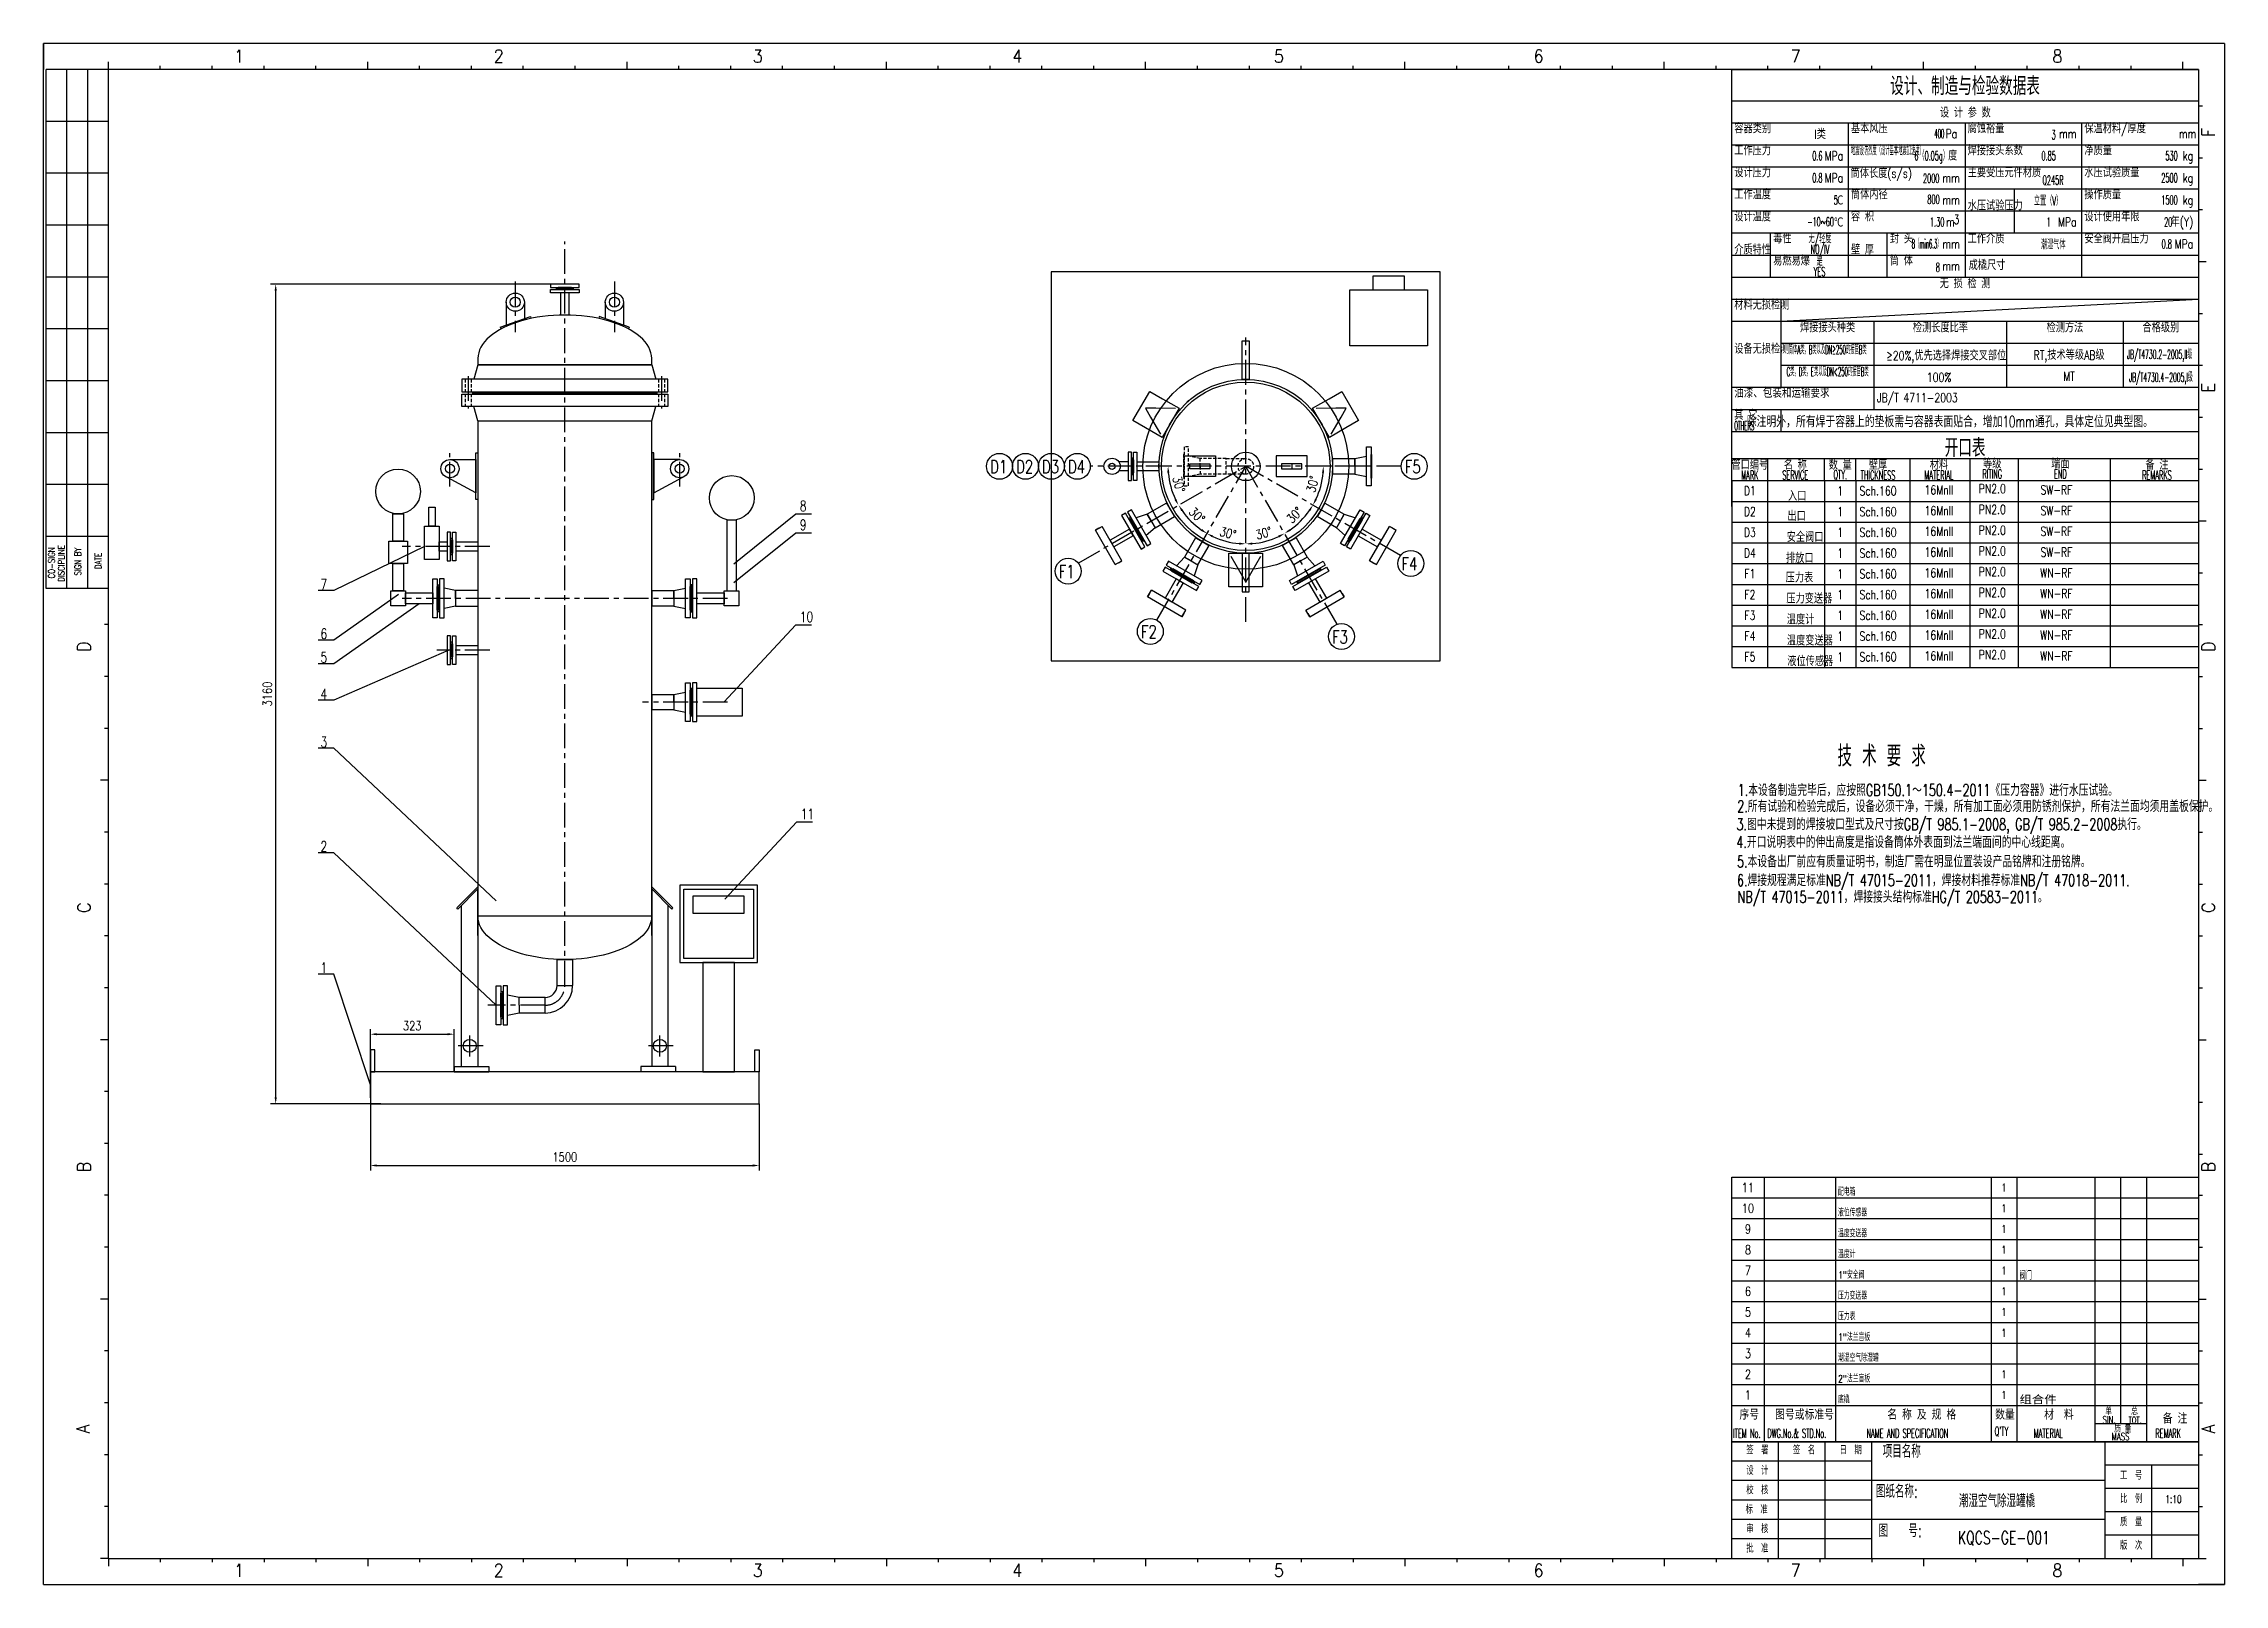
# Model space of a CAD drawing. Header units: millimetres. Extents: x 65833 to 74243, y -16849 to -10909.
import ezdxf
from ezdxf.enums import TextEntityAlignment as Align

# ---------------------------------------------------------------- set-up
doc = ezdxf.new("R2010")
doc.units = ezdxf.units.MM
for name, pattern in [('CENTER', [50.8, 31.75, -6.35, 6.35, -6.35]), ('DASHED', [19.05, 12.7, -6.35]), ('HIDDEN', [0.375, 0.25, -0.125])]:
    doc.linetypes.add(name, pattern=pattern)
for name, color, linetype in [('1轮廓实线层', 7, 'Continuous'), ('2', 4, 'Continuous'), ('2细线层', 4, 'Continuous'), ('4虚线层', 6, 'DASHED'), ('6文字层', 3, 'Continuous'), ('7标注层', 4, 'Continuous'), ('图框层', 7, 'Continuous'), ('文字', 4, 'Continuous')]:
    doc.layers.add(name, color=color, linetype=linetype)
doc.styles.add('cooec', font='romans.shx', dxfattribs={"width": 0.75, "bigfont": 'hztxt.shx'})
doc.styles.add('JEREH', font='romans.shx', dxfattribs={"width": 0.7, "bigfont": 'hztxt.shx'})
doc.styles.add('PC_TEXTSTYLE', font='romans.shx', dxfattribs={"width": 0.75, "bigfont": 'hztxt.shx'})
doc.styles.add('ROMANC', font='romans.shx', dxfattribs={"width": 0.75, "bigfont": 'hztxt.shx'})
doc.styles.add('TH_GBDIM', font='romans.shx', dxfattribs={"width": 0.8, "bigfont": 'gbcbig.shx'})
doc.dimstyles.new('TH_GBDIM', dxfattribs={"dimscale": 10, "dimtxt": 3.5, "dimasz": 2.5, "dimexe": 2, "dimexo": 0, "dimgap": 1.5, "dimtad": 1, "dimdec": 0, "dimzin": 0, "dimdsep": 46, "dimtxsty": 'TH_GBDIM', "dimcen": 2.5, "dimclrd": 130, "dimclre": 130, "dimclrt": 3, "dimadec": 0, "dimazin": 0, "dimtfac": 0.714286, "dimtdec": 0, "dimtmove": 0, "dimatfit": 3, "dimfxl": 1, "dimtzin": 0, "dimlwd": -1, "dimlwe": -1, "dimarcsym": 0})

msp = doc.modelspace()

# ---------------------------------------------------------------- texts
at = {"layer": '4虚线层', "style": 'cooec'}
for s, width, p in [('3', 0.5, (73592.1, -11260.5)), ('0.6', 0.5, (72692.7, -11341.5)), ('6（0.05g）', 0.5, (73180.5, -11341.5)), ('0.85', 0.5, (73592.7, -11341.5)), ('530', 0.5, (74062.7, -11341.5)), ('0.8', 0.5, (72692.7, -11426.5)), ('2000', 0.5, (73143.8, -11428.5)), ('Q245R', 0.5, (73622.4, -11435.3)), ('2500', 0.5, (74062.7, -11426.5)), ('5', 0.5, (72752, -11512)), ('800', 0.5, (73144.8, -11509.5)), ('1500', 0.5, (74062.7, -11511.5)), ('-10~60', 0.5, (72737, -11595.8)), ('1.30', 0.5, (73162.7, -11596.5)), ('1', 0.5, (73573.1, -11596.5)), ('20', 0.5, (74041.8, -11596.5)), ('8（min6.3）', 0.35, (73151.9, -11680.9)), ('0.8', 0.5, (74040.5, -11681.5)), ('8', 0.5, (73145.8, -11771.3))]:
    msp.add_text(s, height=35, dxfattribs=dict(at, width=width)).set_placement(p, align=Align.MIDDLE_RIGHT)
at = {"layer": '4虚线层'}
for s, style, width, p in [('立置（V）', 'cooec', 0.5, (73562.7, -11511.5)), ('无/轻度', 'cooec', 0.5, (72683.2, -11662.3)), ('NO/IV', 'cooec', 0.5, (72683.2, -11704.8)), ('潮湿气体', 'cooec', 0.5, (73582.6, -11680.6)), ('YES', 'cooec', 0.5, (72681.6, -11787.7)), ('是', 'cooec', 0.5, (72681.6, -11745.2)), ('PN2.0', 'TH_GBDIM', 0.75, (73347.6, -12624.9)), ('PN2.0', 'TH_GBDIM', 0.75, (73347.6, -12704.9)), ('PN2.0', 'TH_GBDIM', 0.75, (73347.6, -12784.9)), ('PN2.0', 'TH_GBDIM', 0.75, (73347.6, -12864.9)), ('PN2.0', 'TH_GBDIM', 0.75, (73347.6, -12944.9)), ('PN2.0', 'TH_GBDIM', 0.75, (73347.6, -13024.9)), ('PN2.0', 'TH_GBDIM', 0.75, (73347.6, -13104.9)), ('PN2.0', 'TH_GBDIM', 0.75, (73347.6, -13184.9)), ('PN2.0', 'TH_GBDIM', 0.75, (73347.6, -13264.9))]:
    msp.add_text(s, height=35, dxfattribs=dict(at, style=style, width=width)).set_placement(p, align=Align.MIDDLE)
at = {"layer": '6文字层', "style": 'PC_TEXTSTYLE', "width": 0.667}
msp.add_text('除注明外，所有焊于容器上的垫板需与容器表面贴合，增加10mm通孔，具体定位见典型图。', height=43.75, dxfattribs=at).set_placement((73184, -12364.2), align=Align.MIDDLE)
at = {"layer": '6文字层', "style": 'PC_TEXTSTYLE', "width": 0.75}
for s, height, p in [('D1', 50, (69482.9, -12565.3)), ('D2', 50, (69582.9, -12565.3)), ('D3', 50, (69682.9, -12565.3)), ('D4', 50, (69782.9, -12565.3)), ('F5', 50, (71082.2, -12565.3)), ('8', 40, (68749.5, -12711.5)), ('9', 40, (68749.5, -12784.2)), ('F1', 50, (69747.7, -12969.5)), ('F4', 50, (71069.1, -12939.5)), ('7', 40, (66900.4, -13013.6)), ('10', 40, (68749.5, -13139.1)), ('6', 40, (66900.4, -13204)), ('F2', 50, (70064.5, -13201.7)), ('F3', 50, (70801.6, -13221.3)), ('5', 40, (66900.4, -13295.1)), ('4', 40, (66900.4, -13436.2)), ('3', 40, (66900.4, -13621.3)), ('11', 40, (68753.2, -13898.8)), ('2', 40, (66900.4, -14024)), ('1', 40, (66900.4, -14491.6))]:
    msp.add_text(s, height=height, dxfattribs=at).set_placement(p)
at = {"layer": '7标注层', "style": 'cooec'}
for s, height, width, p in [('设计、制造与检验数据表', 70, 0.75, (73242.7, -11069)), ('设 计 参 数', 35, 0.75, (73243.8, -11172.1)), ('无 损 检 测', 35, 0.75, (73242.7, -11830.2)), ('焊接接头种类', 35, 0.75, (72712.7, -12000.2)), ('检测长度比率', 35, 0.75, (73147.7, -12000.2)), ('检测方法', 35, 0.75, (73627.7, -12000.2)), ('合格级别', 35, 0.75, (73997.7, -12000.2)), ('筒体A类，B类以及DN≥250的接管B类', 35, 0.35, (72712.7, -12085.2)), ('≥20%,优先选择焊接交叉部位', 35, 0.75, (73170.4, -12113.4)), ('RT,技术等级AB级', 35, 0.75, (73643.9, -12111.1)), ('JB/T4730.2-2005,II级', 35, 0.4, (73992.9, -12108.8)), ('C类，D类，E类以及DN<250的接管B类', 35, 0.35, (72712.7, -12170.2)), ('100%', 35, 0.75, (73142.6, -12195.1)), ('MT', 35, 0.75, (73643.8, -12191.7)), ('JB/T4730.4-2005,I级', 35, 0.4, (73998, -12197)), ('开口表', 70, 0.75, (73242.7, -12463.7)), ('管口编号', 35, 0.75, (72412.7, -12530)), ('名 称', 35, 0.75, (72587.9, -12530)), ('数 量', 35, 0.75, (72761.2, -12530)), ('壁厚', 35, 0.75, (72907, -12530)), ('材料', 35, 0.75, (73142, -12530)), ('等级', 35, 0.75, (73347.6, -12525.4)), ('端面', 35, 0.75, (73610.2, -12525.4)), ('备 注', 35, 0.75, (73982.7, -12530)), ('MARK', 35, 0.5, (72412.7, -12572.5)), ('SERVICE', 35, 0.5, (72587.9, -12572.5)), ('QTY.', 35, 0.5, (72761.2, -12572.5)), ('THICKNESS', 35, 0.5, (72907, -12572.5)), ('MATERIAL', 35, 0.5, (73142, -12572.5)), ('16MnII', 35, 0.75, (73142, -12629.4)), ('RITING', 35, 0.5, (73347.6, -12567.9)), ('SW-RF', 35, 0.75, (73595, -12629.4)), ('END', 35, 0.5, (73610.2, -12567.9)), ('REMARKS', 35, 0.5, (73982.7, -12572.5)), ('D1', 35, 0.75, (72412.7, -12632.9)), ('D2', 35, 0.75, (72412.7, -12712.9)), ('1', 35, 0.75, (72761.2, -12633.3)), ('1', 35, 0.75, (72761.2, -12713.3)), ('Sch.160', 35, 0.75, (72907, -12633.2)), ('Sch.160', 35, 0.75, (72907, -12713.2)), ('16MnII', 35, 0.75, (73142, -12709.4)), ('SW-RF', 35, 0.75, (73595, -12709.4)), ('D3', 35, 0.75, (72412.7, -12792.9)), ('1', 35, 0.75, (72761.2, -12793.3)), ('Sch.160', 35, 0.75, (72907, -12793.2)), ('16MnII', 35, 0.75, (73142, -12789.4)), ('SW-RF', 35, 0.75, (73595, -12789.4)), ('D4', 35, 0.75, (72412.7, -12872.9)), ('1', 35, 0.75, (72761.2, -12873.3)), ('Sch.160', 35, 0.75, (72907, -12873.2)), ('16MnII', 35, 0.75, (73142, -12869.4)), ('SW-RF', 35, 0.75, (73595, -12869.4)), ('F1', 35, 0.75, (72412.7, -12952.9)), ('1', 35, 0.75, (72761.2, -12953.3)), ('Sch.160', 35, 0.75, (72907, -12953.2)), ('16MnII', 35, 0.75, (73142, -12949.4)), ('WN-RF', 35, 0.75, (73595, -12949.4)), ('F2', 35, 0.75, (72412.7, -13032.9)), ('1', 35, 0.75, (72761.2, -13033.3)), ('Sch.160', 35, 0.75, (72907, -13033.2)), ('16MnII', 35, 0.75, (73142, -13029.4)), ('WN-RF', 35, 0.75, (73595, -13029.4)), ('F3', 35, 0.75, (72412.7, -13112.9)), ('1', 35, 0.75, (72761.2, -13113.3)), ('Sch.160', 35, 0.75, (72907, -13113.2)), ('16MnII', 35, 0.75, (73142, -13109.4)), ('WN-RF', 35, 0.75, (73595, -13109.4)), ('F4', 35, 0.75, (72412.7, -13192.9)), ('1', 35, 0.75, (72761.2, -13193.3)), ('Sch.160', 35, 0.75, (72907, -13193.2)), ('16MnII', 35, 0.75, (73142, -13189.4)), ('WN-RF', 35, 0.75, (73595, -13189.4)), ('F5', 35, 0.75, (72412.7, -13272.9)), ('1', 35, 0.75, (72761.2, -13273.3)), ('Sch.160', 35, 0.75, (72907, -13273.2)), ('16MnII', 35, 0.75, (73142, -13269.4)), ('WN-RF', 35, 0.75, (73595, -13269.4))]:
    msp.add_text(s, height=height, dxfattribs=dict(at, width=width)).set_placement(p, align=Align.MIDDLE)
at = {"layer": '7标注层'}
for s, height, style, width, p in [('容器类别', 35, 'cooec', 0.75, (72352.7, -11236.5)), ('基本风压', 35, 'cooec', 0.75, (72802.7, -11236.5)), ('腐蚀裕量', 35, 'cooec', 0.75, (73252.7, -11236.5)), ('保温材料/厚度', 35, 'cooec', 0.75, (73702.7, -11236.5)), ('工作压力', 35, 'cooec', 0.75, (72352.7, -11321.5)), ('地震设防烈度（设计基本地震加速度）', 35, 'cooec', 0.35, (72802.7, -11321.5)), ('焊接接头系数', 35, 'cooec', 0.75, (73252.7, -11321.5)), ('净质量', 35, 'cooec', 0.75, (73702.7, -11321.5)), ('设计压力', 35, 'cooec', 0.75, (72352.7, -11406.5)), ('筒体长度(s/s)', 35, 'cooec', 0.75, (72801.4, -11409.3)), ('主要受压元件材质', 35, 'cooec', 0.75, (73252.7, -11406.5)), ('水压试验质量', 35, 'cooec', 0.75, (73702.7, -11406.5)), ('工作温度', 35, 'cooec', 0.75, (72352.7, -11491.5)), ('筒体内径', 35, 'cooec', 0.75, (72802.7, -11491.5)), ('水压试验压力', 35, 'cooec', 0.75, (73252.7, -11534)), ('操作质量', 35, 'cooec', 0.75, (73702.7, -11491.5)), ('设计温度', 35, 'cooec', 0.75, (72352.7, -11576.5)), ('容 积', 35, 'cooec', 0.75, (72802.7, -11576.5)), ('设计使用年限', 35, 'cooec', 0.75, (73702.7, -11576.5)), ('介质特性', 35, 'cooec', 0.75, (72352.7, -11704)), ('毒性', 35, 'cooec', 0.75, (72502.7, -11661.5)), ('壁 厚', 35, 'cooec', 0.75, (72802.7, -11704)), ('封 头', 35, 'cooec', 0.75, (72952.7, -11661.5)), ('工作介质', 35, 'cooec', 0.75, (73252.7, -11661.5)), ('安全阀开启压力', 35, 'cooec', 0.75, (73702.7, -11661.5)), ('易燃易爆', 35, 'cooec', 0.75, (72502.7, -11746.5)), ('筒 体', 35, 'cooec', 0.75, (72952.7, -11746.5)), ('成橇尺寸', 35, 'cooec', 0.75, (73256.8, -11763.8)), ('材料无损检测', 35, 'cooec', 0.75, (72352.7, -11916.5)), ('设备无损检测', 35, 'cooec', 0.75, (72352.7, -12086.5)), ('JB/T 4711-2003', 35, 'cooec', 0.75, (72902.7, -12274)), ('其 它', 35, 'cooec', 0.75, (72352.7, -12341.5)), ('OTHERS', 35, 'cooec', 0.35, (72352.7, -12381.5)), ('1.本设备制造完毕后，应按照GB150.1～150.4-2011《压力容器》进行水压试验。', 45, 'JEREH', 0.7, (72366, -13787)), ('2.所有试验和检验完成后，设备必须干净，干燥，所有加工面必须用防锈剂保护，所有法兰面均须用盖板保护。', 45, 'JEREH', 0.7, (72364.2, -13849.2)), ('4.开口说明表中的伸出高度是指设备筒体外表面到法兰端面间的中心线距离。', 45, 'JEREH', 0.7, (72360.7, -13987.3)), ('3.图中未提到的焊接坡口型式及尺寸按GB/T 985.1-2008, GB/T 985.2-2008执行。', 45, 'JEREH', 0.7, (72361.3, -13918.6)), ('5.本设备出厂前应有质量证明书，制造厂需在明显位置装设产品铭牌和注册铭牌。', 45, 'JEREH', 0.7, (72363.2, -14062.2))]:
    msp.add_text(s, height=height, dxfattribs=dict(at, style=style, width=width)).set_placement(p, align=Align.MIDDLE_LEFT)
at = {"layer": '7标注层', "style": 'cooec'}
for s, width, p in [('I类', 0.75, (72706, -11258.7)), ('400', 0.35, (73162.7, -11256.5)), ('Pa', 0.75, (73212.7, -11256.5)), ('mm', 0.75, (73672.7, -11256.5)), ('mm', 0.75, (74134.7, -11256.5)), ('MPa', 0.75, (72772.7, -11341.5)), ('度', 0.75, (73212.7, -11341.5)), ('kg', 0.75, (74122.7, -11341.5)), ('MPa', 0.75, (72772.7, -11426.5)), ('mm', 0.75, (73222.7, -11426.5)), ('kg', 0.75, (74122.7, -11426.5)), ('℃', 0.75, (72773, -11511.5)), ('mm', 0.75, (73222.7, -11511.5)), ('kg', 0.75, (74122.7, -11511.5)), ('℃', 0.75, (72772.7, -11596.5)), ('m', 0.75, (73202.8, -11596.5)), ('3', 0.75, (73220.8, -11587)), ('MPa', 0.75, (73672.7, -11596.5)), ('年(Y)', 0.75, (74122.7, -11596.5)), ('mm', 0.75, (73222.7, -11681.5)), ('MPa', 0.75, (74122.7, -11681.5)), ('mm', 0.75, (73222.7, -11766.5))]:
    msp.add_text(s, height=35, dxfattribs=dict(at, width=width)).set_placement(p, align=Align.MIDDLE_RIGHT)
msp.add_text('油漆、包装和运输要求', height=35, dxfattribs=at).set_placement((72352.7, -12256.5), align=Align.MIDDLE_LEFT)
at = {"layer": '7标注层'}
for s, height, style, width, p in [('入口', 35, 'cooec', 0.75, (72559.9, -12671.3)), ('出口', 35, 'cooec', 0.75, (72557.7, -12748.7)), ('安全阀口', 35, 'cooec', 0.75, (72554.9, -12829.9)), ('压力表', 35, 'cooec', 0.75, (72551, -12986)), ('排放口', 35, 'cooec', 0.75, (72552.1, -12910.8)), ('压力变送器', 35, 'cooec', 0.75, (72553.5, -13066.8)), ('温度计', 35, 'cooec', 0.75, (72555.1, -13147.6)), ('温度变送器', 35, 'cooec', 0.75, (72555.6, -13228.6)), ('液位传感器', 35, 'cooec', 0.75, (72557.2, -13308.2)), (' 技 术 要 求', 80.36, 'JEREH', 0.7, (72712.1, -13695.7)), ('6.焊接规程满足标准NB/T 47015-2011，焊接材料推荐标准NB/T 47018-2011.', 45, 'JEREH', 0.7, (72362.9, -14157)), ('NB/T 47015-2011，焊接接头结构标准HG/T 20583-2011。', 45, 'JEREH', 0.7, (72365.4, -14220.9)), ('ITEM No.', 35, 'cooec', 0.5, (72347.7, -16284, 0)), ('DWG.No.& STD.No.', 35, 'cooec', 0.5, (72480.2, -16284, 0)), ('NAME AND SPECIFICATION', 35, 'cooec', 0.5, (72862.7, -16284, 0)), ("Q'TY", 35, 'cooec', 0.5, (73356.9, -16276.1, 0)), ('MATERIAL', 35, 'cooec', 0.5, (73507.7, -16284, 0)), ('REMARK', 35, 'cooec', 0.5, (73976.7, -16284, 0))]:
    msp.add_text(s, height=height, dxfattribs=dict(at, style=style, width=width)).set_placement(p)
at = {"layer": '文字', "width": 0.7}
for s, height, style, p in [('序号', 40, 'JEREH', (72372.7, -16214, 0)), ('图号或标准号', 40, 'JEREH', (72510.2, -16214, 0)), ('名 称 及 规 格', 40, 'JEREH', (72942.7, -16214, 0)), ('数量', 40, 'JEREH', (73358.6, -16214, 0)), ('材  料', 40, 'JEREH', (73547.7, -16214, 0)), ('SIN.', 28, 'JEREH', (73772.9, -16228.5, 0)), ('单', 28, 'JEREH', (73783.1, -16196.1, 0)), ('TOT.', 25, 'JEREH', (73872.9, -16228.5, 0)), ('总', 28, 'JEREH', (73883.1, -16196.1, 0)), ('备 注', 40, 'JEREH', (74005.2, -16229, 0)), ('签  署', 30, 'PC_TEXTSTYLE', (72398.9, -16347.1)), ('签  名', 30, 'PC_TEXTSTYLE', (72578.9, -16347.1)), ('日  期', 30, 'PC_TEXTSTYLE', (72758.9, -16347.1)), ('MASS', 28, 'JEREH', (73807.9, -16292.8, 0)), ('质 量', 28, 'JEREH', (73817.7, -16263, 0)), ('设  计', 30, 'PC_TEXTSTYLE', (72398.9, -16426.1)), ('校  核', 30, 'PC_TEXTSTYLE', (72398.9, -16501.1)), ('工  号', 30, 'PC_TEXTSTYLE', (73840.4, -16444.6)), ('标  准', 30, 'PC_TEXTSTYLE', (72396.4, -16576.1)), ('比  例', 30, 'PC_TEXTSTYLE', (73840.4, -16534.6)), ('比  例', 30, 'PC_TEXTSTYLE', (73840.4, -16534.6)), ('1:1', 30, 'PC_TEXTSTYLE', (74014.9, -16535.4)), ('1:10', 30, 'PC_TEXTSTYLE', (74014.9, -16535.4)), ('审  核', 30, 'PC_TEXTSTYLE', (72398.9, -16651.1)), ('质  量', 30, 'PC_TEXTSTYLE', (73840.4, -16624.6)), ('质  量', 30, 'PC_TEXTSTYLE', (73840.4, -16624.6)), ('批  准', 30, 'PC_TEXTSTYLE', (72398.9, -16726.1)), ('版  次', 30, 'PC_TEXTSTYLE', (73840.4, -16714.6)), ('版  次', 30, 'PC_TEXTSTYLE', (73840.4, -16714.6))]:
    msp.add_text(s, height=height, dxfattribs=dict(at, style=style)).set_placement(p)
at = {"layer": '文字', "style": 'PC_TEXTSTYLE', "width": 0.7}
msp.add_text('项目名称', height=50, dxfattribs=at).set_placement((72925.1, -16335.9), align=Align.MIDDLE_LEFT)
for s, p in [('图纸名称:', (72979.5, -16487.5)), ('潮湿空气除湿罐橇', (73366, -16523.8)), ('图   号:', (72992.3, -16640.5)), ('KQCS-GE-001', (73392.4, -16671.2))]:
    msp.add_text(s, height=50, dxfattribs=at).set_placement(p, align=Align.MIDDLE)

# ---------------------------------------------------------------- blocks, each defined once
blk = doc.blocks.new('PC_PAPER_BLOCK')
at = {"layer": '2细线层'}
for p, q in [((-25, -10), (-25, 584)), ((816, 584), (-25, 584)), ((-25, 584), (-25, 574)), ((816, 584), (816, -10)), ((-24, 374), (-24, 574)), ((0, 574), (-24, 574)), ((-16, 374), (-16, 574)), ((-8, 374), (-8, 574)), ((0, 574), (0, 577)), ((20, 574), (20, 575.5)), ((40, 574), (40, 575.5)), ((60, 574), (60, 575.5)), ((80, 574), (80, 575.5)), ((100, 574), (100, 577)), ((120, 574), (120, 575.5)), ((140, 574), (140, 575.5)), ((160, 574), (160, 575.5)), ((180, 574), (180, 575.5)), ((200, 574), (200, 577)), ((220, 574), (220, 575.5)), ((240, 574), (240, 575.5)), ((260, 574), (260, 575.5)), ((280, 574), (280, 575.5)), ((300, 574), (300, 577)), ((320, 574), (320, 575.5)), ((340, 574), (340, 575.5)), ((360, 574), (360, 575.5)), ((380, 574), (380, 575.5)), ((400, 574), (400, 577)), ((420, 574), (420, 575.5)), ((440, 574), (440, 575.5)), ((460, 574), (460, 575.5)), ((480, 574), (480, 575.5)), ((500, 574), (500, 577)), ((520, 574), (520, 575.5)), ((540, 574), (540, 575.5)), ((560, 574), (560, 575.5)), ((580, 574), (580, 575.5)), ((600, 574), (600, 577)), ((620, 574), (620, 575.5)), ((640, 574), (640, 575.5)), ((660, 574), (660, 575.5)), ((680, 574), (680, 575.5)), ((700, 574), (700, 577)), ((720, 574), (720, 575.5)), ((740, 574), (740, 575.5)), ((760, 574), (760, 575.5)), ((780, 574), (780, 575.5)), ((800, 574), (800, 577)), ((806, 560), (807.5, 560)), ((0, 554), (-24, 554)), ((806, 540), (807.5, 540)), ((0, 534), (-24, 534)), ((0, 514), (-24, 514)), ((806, 520), (807.5, 520)), ((806, 500), (809, 500)), ((0, 494), (-24, 494)), ((806, 480), (807.5, 480)), ((0, 474), (-24, 474)), ((806, 460), (807.5, 460)), ((0, 454), (-24, 454)), ((806, 440), (807.5, 440)), ((0, 434), (-24, 434)), ((0, 414), (-24, 414)), ((806, 420), (807.5, 420)), ((806, 400), (809, 400)), ((0, 394), (-24, 394)), ((806, 380), (807.5, 380)), ((0, 374), (-24, 374)), ((0, 360), (-1.5, 360)), ((806, 360), (807.5, 360)), ((0, 340), (-1.5, 340)), ((806, 340), (807.5, 340)), ((0, 320), (-1.5, 320)), ((806, 320), (807.5, 320)), ((0, 300), (-3, 300)), ((806, 300), (809, 300)), ((0, 280), (-1.5, 280)), ((806, 280), (807.5, 280)), ((0, 260), (-1.5, 260)), ((806, 260), (807.5, 260)), ((0, 240), (-1.5, 240)), ((806, 240), (807.5, 240)), ((0, 220), (-1.5, 220)), ((806, 220), (807.5, 220)), ((0, 200), (-3, 200)), ((806, 200), (809, 200)), ((0, 180), (-1.5, 180)), ((806, 175.92), (807.5, 175.92)), ((0, 160), (-1.5, 160)), ((806, 155.92), (807.5, 155.92)), ((0, 140), (-1.5, 140)), ((806, 140), (807.5, 140)), ((0, 120), (-1.5, 120)), ((0, 120), (-1.5, 120)), ((806, 120), (807.5, 120)), ((0, 100), (-3, 100)), ((806, 100), (809, 100)), ((0, 80), (-1.5, 80)), ((806, 80), (807.5, 80)), ((0, 60), (-1.5, 60)), ((806, 60), (807.5, 60)), ((0, 40), (-1.5, 40)), ((806, 40), (807.5, 40)), ((0, 20), (-1.5, 20)), ((806, 20), (807.5, 20)), ((-25, -10), (-25, 0)), ((0, 0), (-3, 0)), ((0, 0), (0, -3)), ((20, 0), (20, -1.5)), ((40, 0), (40, -1.5)), ((60, 0), (60, -1.5)), ((80, 0), (80, -1.5)), ((100, 0), (100, -3)), ((120, 0), (120, -1.5)), ((140, 0), (140, -1.5)), ((160, 0), (160, -1.5)), ((180, 0), (180, -1.5)), ((200, 0), (200, -3)), ((220, 0), (220, -1.5)), ((240, 0), (240, -1.5)), ((260, 0), (260, -1.5)), ((280, 0), (280, -1.5)), ((300, 0), (300, -3)), ((320, 0), (320, -1.5)), ((340, 0), (340, -1.5)), ((360, 0), (360, -1.5)), ((380, 0), (380, -1.5)), ((400, 0), (400, -3)), ((420, 0), (420, -1.5)), ((440, 0), (440, -1.5)), ((460, 0), (460, -1.5)), ((480, 0), (480, -1.5)), ((500, 0), (500, -3)), ((520, 0), (520, -1.5)), ((540, 0), (540, -1.5)), ((560, 0), (560, -1.5)), ((580, 0), (580, -1.5)), ((600, 0), (600, -3)), ((620, 0), (620, -1.5)), ((640, 0), (640, -1.5)), ((660, 0), (660, -1.5)), ((680, 0), (680, -1.5)), ((700, 0), (700, -3)), ((720, 0), (720, -1.5)), ((740, 0), (740, -1.5)), ((760, 0), (760, -1.5)), ((780, 0), (780, -1.5)), ((800, 0), (800, -1.5)), ((800, 0), (800, -3)), ((806, 0), (809, 0)), ((-25, -10), (816, -10)), ((-25, -10), (0, -10)), ((816, -10), (806, -10))]:
    blk.add_line(p, q, dxfattribs=at)
blk.add_point((806, 0), dxfattribs=at)
at = {"layer": '图框层'}
for p, q in [((0, 0), (0, 574)), ((806, 574), (0, 574)), ((806, 574), (806, 0)), ((0, 0), (806, 0))]:
    blk.add_line(p, q, dxfattribs=at)
at = {"layer": '2细线层', "style": 'ROMANC', "width": 0.9}
for s, p in [('1', (48.43, 576.67)), ('2', (148.59, 576.67)), ('3', (248.5, 576.67)), ('4', (348.58, 576.67)), ('5', (449.48, 576.67)), ('6', (549.58, 576.67)), ('7', (648.79, 576.67)), ('8', (749.68, 576.67)), ('1', (48.43, -7.11)), ('2', (148.59, -7.11)), ('3', (248.5, -7.11)), ('4', (348.58, -7.11)), ('5', (449.48, -7.11)), ('6', (549.58, -7.11)), ('7', (648.79, -7.11)), ('8', (749.68, -7.11))]:
    blk.add_text(s, height=5, dxfattribs=at).set_placement(p)
for s, p in [('F', (812.36, 548.05)), ('E', (812.36, 449.54)), ('D', (-6.94, 349.56)), ('D', (812.36, 349.56)), ('C', (-6.94, 248.87)), ('C', (812.36, 248.87)), ('B', (-6.94, 148.89)), ('B', (812.36, 148.89)), ('A', (-7.32, 48.26)), ('A', (812.36, 48.26))]:
    blk.add_text(s, height=5, rotation=90, dxfattribs=at).set_placement(p)
at = {"layer": '2细线层', "style": 'ROMANC', "width": 0.8}
for s, p in [('CO-SIGN', (-20.69, 383.78)), ('DISCIPLINE', (-16.94, 383.56)), ('SIGN BY', (-10.58, 384.29)), ('DATE', (-2.7, 384.58))]:
    blk.add_text(s, height=2.5, rotation=90, dxfattribs=at).set_placement(p, align=Align.CENTER)
blk = doc.blocks.new('PC_MXB_BLOCK')
at = {"layer": '2细线层'}
blk.add_line((-180, 8), (0, 8), dxfattribs=at)
blk.add_line((-180, 8), (0, 8), dxfattribs=at)
at = {"layer": '文字'}
for p, q in [((-180, 8), (0, 8)), ((-180, 0), (0, 0)), ((-180, 0), (0, 0)), ((-167.5, 8), (-167.5, 0)), ((-140, 8), (-140, 0)), ((-80, 8), (-80, 0)), ((-70, 8), (-70, 0)), ((-40, 8), (-40, 0)), ((-30, 8), (-30, 0)), ((-20, 8), (-20, 0))]:
    blk.add_line(p, q, dxfattribs=at)
blk.add_lwpolyline([(-180, 0), (-180, 8)], dxfattribs=at)
at = {"layer": '6文字层', "style": 'TH_GBDIM'}
for tag, height, width, p, p2 in [('序号', 3.5, 2.193548, (-179, 2.25), (-168.5, 2.25)), ('代号上', 3, 3.993092, (-166.5, 4.5), (-141, 4.5)), ('代号下', 3, 4.077601, (-166.5, 0.5), (-141, 0.5)), ('代号', 3, 5.727599, (-165.5, 2.25), (-142, 2.25)), ('名称英文', 2.8, 7.251333, (-139, 4.6), (-81, 4.6)), ('名称中文', 2.8, 7.251333, (-139, 0.88), (-81, 0.88)), ('数量', 3, 1.918871, (-79, 2.5), (-71, 2.5)), ('材料下', 3, 4.477366, (-69, 0.5), (-41, 0.5)), ('材料', 3, 6.663167, (-69, 2.5), (-41, 2.5)), ('单重', 3, 2.379703, (-40, 2.7), (-30, 2.7)), ('总重', 3, 2.379703, (-30, 2.7), (-20, 2.7)), ('备注', 3, 4.759405, (-20, 2.7), (0, 2.7))]:
    blk.add_attdef(tag, text='', height=height, dxfattribs=dict(at, width=width)).set_placement(p, p2, align=Align.FIT)
at = {"layer": '6文字层', "style": 'TH_GBDIM', "width": 4.384761}
blk.add_attdef('材料上', text='', height=3, rotation=359.90091, dxfattribs=at).set_placement((-69, 4.55), (-41, 4.5), align=Align.FIT)
blk = doc.blocks.new('A$C71E00512')
for p, q in [((-100, 16.5), (-100, -16.5)), ((0, 16.5), (-85.3, 16.5)), ((-85.3, -16.5), (0, -16.5))]:
    blk.add_line(p, q)
at = {"color": 0}
blk.add_line((0, 16.5), (0, -16.5), dxfattribs=at)
for points in [[(-100, -25.4), (-100, 25.4), (-98, 25.4), (-98, -25.4)], [(-98, -55), (-98, 55), (-85.3, 55), (-85.3, -55)]]:
    blk.add_lwpolyline(points, close=True)
blk = doc.blocks.new('A$C127725E5')
for p, q in [((0, 30), (86, 30)), ((86, 30), (130.5, 39)), ((86, 0), (86, 30)), ((86, 30), (86, -30)), ((86, 0), (86, -30)), ((86, -30), (0, -30)), ((86, -30), (130.5, -39))]:
    blk.add_line(p, q)
at = {"color": 0}
blk.add_line((0, 30), (0, -30), dxfattribs=at)
for points in [[(130.5, -75), (130.5, 75), (148, 75), (148, -75)], [(148, -46), (148, 46), (150, 46), (150, -46)]]:
    blk.add_lwpolyline(points, close=True)
blk = doc.blocks.new('*U58')
for p, q in [((-57.7, 53), (-19.8, -12.7)), ((19.8, -12.7), (57.7, 53)), ((-19.8, -12.7), (0, -47)), ((0, -47), (19.8, -12.7))]:
    blk.add_line(p, q)
for points in [[(-65, -8.6), (-65, 65), (65, 65), (65, -8.6)], [(65, -8.6), (65, -65), (-65, -65), (-65, -8.6)]]:
    blk.add_lwpolyline(points)
blk = doc.blocks.new('*U59')
at = {"color": 0, "linetype": 'ByBlock', "lineweight": -2, "transparency": 16777216}
for p, rotation in [((74353.5, -9318.7), 240), ((75046.3, -9318.7), 120)]:
    blk.add_blockref('*U58', p, dxfattribs=dict(at, rotation=rotation))
blk.add_blockref('*U58', (74699.9, -9918.7), dxfattribs=at)
blk = doc.blocks.new('A$C627E5F4A')
at = {"color": 1, "linetype": 'CENTER', "ltscale": 3}
blk.add_line((45.2, 0), (-142.8, 0), dxfattribs=at)
at = {"color": 0}
blk.add_blockref('A$C71E00512', (0, 0), dxfattribs=at)
blk = doc.blocks.new('*D65')
at = {"color": 130, "transparency": 16777216}
for p, q in [((67092.7, -14996.7), (67092.7, -15254)), ((68592.7, -14996.7), (68592.7, -15254)), ((67117.7, -15234), (68567.7, -15234))]:
    blk.add_line(p, q, dxfattribs=at)
for points in [[(67117.7, -15229.9), (67117.7, -15238.2), (67092.7, -15234)], [(68567.7, -15229.9), (68567.7, -15238.2), (68592.7, -15234)]]:
    blk.add_solid(points, dxfattribs=at)
at = {"layer": 'Defpoints', "color": 0, "transparency": 16777216}
for p in [(67092.7, -14996.7), (68592.7, -14996.7), (68592.7, -15234)]:
    blk.add_point(p, dxfattribs=at)
at = {"color": 3, "transparency": 16777216, "insert": (67842.7, -15201.5), "char_height": 35, "attachment_point": 5, "style": 'TH_GBDIM'}
blk.add_mtext('1500', dxfattribs=at)
blk = doc.blocks.new('*D66')
at = {"color": 130, "transparency": 16777216}
for p, q in [((67092.7, -14972.7), (67092.7, -14707.9)), ((67415.8, -14872.7), (67415.8, -14707.9)), ((67117.7, -14727.9), (67390.8, -14727.9))]:
    blk.add_line(p, q, dxfattribs=at)
for points in [[(67117.7, -14723.7), (67117.7, -14732.1), (67092.7, -14727.9)], [(67390.8, -14723.7), (67390.8, -14732.1), (67415.8, -14727.9)]]:
    blk.add_solid(points, dxfattribs=at)
at = {"layer": 'Defpoints', "color": 0, "transparency": 16777216}
for p in [(67415.8, -14727.9), (67415.8, -14872.7), (67092.7, -14972.7)]:
    blk.add_point(p, dxfattribs=at)
at = {"color": 3, "transparency": 16777216, "insert": (67254.3, -14695.4), "char_height": 35, "attachment_point": 5, "style": 'TH_GBDIM'}
blk.add_mtext('323', dxfattribs=at)
blk = doc.blocks.new('*D67')
at = {"color": 130, "transparency": 16777216}
for p, q in [((67897.7, -11836.3), (66707.7, -11836.3)), ((66727.7, -14971.7), (66727.7, -11861.3)), ((67133.7, -14996.7), (66707.7, -14996.7))]:
    blk.add_line(p, q, dxfattribs=at)
for points in [[(66723.6, -11861.3), (66731.9, -11861.3), (66727.7, -11836.3)], [(66723.6, -14971.7), (66731.9, -14971.7), (66727.7, -14996.7)]]:
    blk.add_solid(points, dxfattribs=at)
at = {"layer": 'Defpoints', "color": 0, "transparency": 16777216}
for p in [(66727.7, -11836.3), (67897.7, -11836.3), (67133.7, -14996.7)]:
    blk.add_point(p, dxfattribs=at)
at = {"color": 3, "transparency": 16777216, "insert": (66695.2, -13416.5), "char_height": 35, "attachment_point": 5, "rotation": 90, "style": 'TH_GBDIM'}
blk.add_mtext('3160', dxfattribs=at)
blk = doc.blocks.new('*D91')
at = {"color": 130, "transparency": 16777216}
blk.add_arc((70468.9, -12538.6), 299.9, 184.77817, 205.2155, dxfattribs=at)
for points in [[(70165.9, -12563.7), (70174.2, -12563.4), (70169, -12538.6)], [(70201.3, -12664.4), (70193.9, -12668.3), (70209.2, -12688.5)]]:
    blk.add_solid(points, dxfattribs=at)
at = {"layer": 'Defpoints', "color": 0, "transparency": 16777216}
for p in [(69869.1, -12538.6), (70173.6, -12590.6), (70468.9, -12538.6), (70945.9, -12538.6), (69823, -12911.4)]:
    blk.add_point(p, dxfattribs=at)
at = {"color": 3, "transparency": 16777216, "insert": (70210.6, -12607.8), "char_height": 35, "attachment_point": 5, "rotation": 284.99683, "style": 'TH_GBDIM'}
blk.add_mtext('30°', dxfattribs=at)
blk = doc.blocks.new('*D92')
at = {"color": 130, "transparency": 16777216}
blk.add_arc((70469.1, -12538.5), 299.2, 214.78186, 235.18547, dxfattribs=at)
for points in [[(70219.8, -12711.4), (70226.8, -12706.9), (70209.9, -12688.1)], [(70300.5, -12780.6), (70296, -12787.7), (70319.3, -12797.5)]]:
    blk.add_solid(points, dxfattribs=at)
at = {"layer": 'Defpoints', "color": 0, "transparency": 16777216}
for p in [(70468.9, -12538.6), (70468.9, -12538.8), (70239.8, -12730.8), (69823, -12911.4), (70126.1, -13131.9)]:
    blk.add_point(p, dxfattribs=at)
at = {"color": 3, "transparency": 16777216, "insert": (70280.4, -12727), "char_height": 35, "attachment_point": 5, "rotation": 314.98367, "style": 'TH_GBDIM'}
blk.add_mtext('30°', dxfattribs=at)
blk = doc.blocks.new('*D93')
at = {"color": 130, "transparency": 16777216}
blk.add_arc((70468.8, -12538.9), 298.7, 244.7709, 265.20278, dxfattribs=at)
for points in [[(70339.6, -12812.8), (70343.4, -12805.4), (70319.4, -12797.5)], [(70444, -12832.4), (70443.7, -12840.7), (70468.8, -12837.6)]]:
    blk.add_solid(points, dxfattribs=at)
at = {"layer": 'Defpoints', "color": 0, "transparency": 16777216}
for p in [(70468.8, -12042.4), (70468.9, -12538.8), (70366.6, -12819.5), (70126.1, -13131.9), (70468.8, -13138.3)]:
    blk.add_point(p, dxfattribs=at)
at = {"color": 3, "transparency": 16777216, "insert": (70399.9, -12796), "char_height": 35, "attachment_point": 5, "rotation": 344.98684, "style": 'TH_GBDIM'}
blk.add_mtext('30°', dxfattribs=at)
blk = doc.blocks.new('*D94')
at = {"color": 130, "transparency": 16777216}
blk.add_arc((70468.8, -12538.7), 298.9, 274.79426, 295.22397, dxfattribs=at)
for points in [[(70494, -12840.7), (70493.6, -12832.4), (70468.8, -12837.6)], [(70594.3, -12805.4), (70598.1, -12812.8), (70618.3, -12797.5)]]:
    blk.add_solid(points, dxfattribs=at)
at = {"layer": 'Defpoints', "color": 0, "transparency": 16777216}
for p in [(70468.8, -12042.4), (70468.9, -12538.8), (70520.7, -12833), (70468.8, -13138.3), (70820.7, -13147.7)]:
    blk.add_point(p, dxfattribs=at)
at = {"color": 3, "transparency": 16777216, "insert": (70537.8, -12796), "char_height": 35, "attachment_point": 5, "rotation": 15.00911, "style": 'TH_GBDIM'}
blk.add_mtext('30°', dxfattribs=at)
blk = doc.blocks.new('*D95')
at = {"color": 130, "transparency": 16777216}
blk.add_arc((70468.3, -12537.9), 299.7, 304.79936, 325.19254, dxfattribs=at)
for points in [[(70710.9, -12706.7), (70717.9, -12711.2), (70727.8, -12687.8)], [(70641.6, -12787.5), (70637.1, -12780.4), (70618.3, -12797.3)]]:
    blk.add_solid(points, dxfattribs=at)
at = {"layer": 'Defpoints', "color": 0, "transparency": 16777216}
for p in [(70468.9, -12538.8), (70469.1, -12538.3), (70661, -12767.4), (71065.4, -12882.9), (70820.7, -13147.7)]:
    blk.add_point(p, dxfattribs=at)
at = {"color": 3, "transparency": 16777216, "insert": (70657.2, -12726.8), "char_height": 35, "attachment_point": 5, "rotation": 44.99595, "style": 'TH_GBDIM'}
blk.add_mtext('30°', dxfattribs=at)
blk = doc.blocks.new('*D96')
at = {"color": 130, "transparency": 16777216}
blk.add_arc((70469.6, -12538.6), 298.3, 334.77664, 355.19704, dxfattribs=at)
for points in [[(70762.7, -12563.4), (70771, -12563.7), (70767.9, -12538.6)], [(70743.1, -12667.6), (70735.7, -12663.8), (70727.8, -12687.9)]]:
    blk.add_solid(points, dxfattribs=at)
at = {"layer": 'Defpoints', "color": 0, "transparency": 16777216}
for p in [(69869.1, -12538.6), (70469.1, -12538.3), (70945.9, -12538.6), (70749.9, -12640.7), (71065.4, -12882.9)]:
    blk.add_point(p, dxfattribs=at)
at = {"color": 3, "transparency": 16777216, "insert": (70726.3, -12607.4), "char_height": 35, "attachment_point": 5, "rotation": 74.98684, "style": 'TH_GBDIM'}
blk.add_mtext('30°', dxfattribs=at)

# ---------------------------------------------------------------- dimensions: what is measured, and where the dimension line sits
at = {"color": 0}
dim = msp.add_linear_dim(base=(66727.7, -11836.3), p1=(67133.7, -14996.7), p2=(67897.7, -11836.3), angle=90, dimstyle='TH_GBDIM', dxfattribs=at)
dim.commit()
dim.dimension.update_dxf_attribs({"geometry": '*D67', "text_midpoint": (66695.2, -13416.5)})
for base, line1, line2, picture, middle in [((70366.6, -12819.5), ((70468.8, -13138.3), (70468.8, -12042.4)), ((70126.1, -13131.9), (70468.9, -12538.8)), '*D93', (70399.9, -12796)), ((70520.7, -12833), ((70820.7, -13147.7), (70468.9, -12538.8)), ((70468.8, -13138.3), (70468.8, -12042.4)), '*D94', (70537.8, -12796)), ((70173.6, -12590.6), ((69823, -12911.4), (70468.9, -12538.6)), ((70945.9, -12538.6), (69869.1, -12538.6)), '*D91', (70210.6, -12607.8)), ((70239.8, -12730.8), ((70126.1, -13131.9), (70468.9, -12538.8)), ((69823, -12911.4), (70468.9, -12538.6)), '*D92', (70280.4, -12727)), ((70749.9, -12640.7), ((71065.4, -12882.9), (70469.1, -12538.3)), ((70945.9, -12538.6), (69869.1, -12538.6)), '*D96', (70726.3, -12607.4)), ((70661, -12767.4), ((70820.7, -13147.7), (70468.9, -12538.8)), ((71065.4, -12882.9), (70469.1, -12538.3)), '*D95', (70657.2, -12726.8))]:
    dim = msp.add_angular_dim_2l(base=base, line1=line1, line2=line2, dimstyle='TH_GBDIM', dxfattribs=at)
    dim.commit()
    dim.dimension.update_dxf_attribs({"geometry": picture, "text_midpoint": middle})
for base, p1, p2, picture, middle in [((67415.8, -14727.9), (67092.7, -14972.7), (67415.8, -14872.7), '*D66', (67254.3, -14695.4)), ((68592.7, -15234), (67092.7, -14996.7), (68592.7, -14996.7), '*D65', (67842.7, -15201.5))]:
    dim = msp.add_linear_dim(base=base, p1=p1, p2=p2, dimstyle='TH_GBDIM', dxfattribs=at)
    dim.commit()
    dim.dimension.update_dxf_attribs({"geometry": picture, "text_midpoint": middle})

# ---------------------------------------------------------------- linework, layer by layer
at = {"color": 1, "linetype": 'CENTER', "ltscale": 3}
for p, q in [((67842.7, -14540.2), (67842.7, -11671.4)), ((67651.7, -11825.5), (67651.7, -12021.1)), ((68033.8, -11825.5), (68033.8, -12021.1)), ((70468.8, -13138.3), (70468.8, -12042.4)), ((67470, -12191.3), (67470, -12315.7)), ((68215.4, -12191.3), (68215.4, -12315.7)), ((67399.7, -12617), (67399.7, -12488.2)), ((68285.7, -12617), (68285.7, -12488.2)), ((69823, -12911.4), (70468.9, -12538.6)), ((70945.9, -12538.6), (69869.1, -12538.6)), ((70126.1, -13131.9), (70468.9, -12538.8)), ((70820.7, -13147.7), (70468.9, -12538.8)), ((71065.4, -12882.9), (70469.1, -12538.3)), ((71068.5, -12538.6), (70768.1, -12538.6)), ((67553, -12847.7), (67215.3, -12847.7)), ((68470.2, -13047.7), (67215.3, -13047.7)), ((67553, -13247.7), (67349.6, -13247.7)), ((68470.2, -13447.7), (68142, -13447.7)), ((67766.7, -14616.2), (67545.8, -14616.2)), ((67527.3, -14773.1), (67420, -14773.1)), ((67475.9, -14813.5), (67475.9, -14732.7)), ((68261, -14772.7), (68153.6, -14772.7)), ((68209.6, -14813.5), (68209.6, -14732.7))]:
    msp.add_line(p, q, dxfattribs=at)
for p, q in [((67859.2, -11851), (67826.2, -11851)), ((67616.6, -11905.8), (67616.6, -11994.1)), ((67686.7, -11905.8), (67686.7, -11969.2)), ((67998.7, -11905.8), (67998.7, -11969.2)), ((68068.8, -11905.8), (68068.8, -11994.1)), ((67594, -12002.2), (67597, -12008.8)), ((67710.5, -11960.7), (67712, -11968.5)), ((67974.9, -11960.7), (67973.5, -11968.5)), ((68091.4, -12002.2), (68088.5, -12008.8)), ((67507.7, -12147.7), (67491.2, -12203)), ((67507.7, -12147.7), (68177.7, -12147.7)), ((68177.7, -12147.7), (68194.3, -12203)), ((68239.7, -12203), (67445.7, -12203)), ((67445.7, -12203), (67445.7, -12251)), ((67445.7, -12251), (68239.7, -12251)), ((67445.7, -12260), (68239.7, -12260)), ((67445.7, -12308), (67445.7, -12260)), ((67488.2, -12251), (67488.2, -12253)), ((67488.2, -12253), (68197.2, -12253)), ((67488.2, -12258), (67488.2, -12253)), ((67488.2, -12253), (68197.2, -12253)), ((68197.2, -12258), (67488.2, -12258)), ((67488.2, -12260), (67488.2, -12258)), ((68239.7, -12203), (68194.3, -12203)), ((68197.2, -12251), (68197.2, -12260)), ((68239.7, -12251), (68239.7, -12203)), ((68239.7, -12260), (68239.7, -12308)), ((68239.7, -12308), (67445.7, -12308)), ((67507.7, -12363.4), (67491.2, -12308)), ((68177.7, -12363.4), (68194.3, -12308)), ((68239.7, -12308), (68194.3, -12308)), ((67507.7, -12363.4), (68177.7, -12363.4)), ((67399.7, -12512.7), (67499.7, -12512.7)), ((67499.7, -12512.7), (67499.7, -12640.4)), ((68285.7, -12512.7), (68185.7, -12512.7)), ((68185.7, -12512.7), (68185.7, -12640.4)), ((70029.7, -12522.1), (70029.7, -12555.1)), ((67499.7, -12640.4), (67387.6, -12580.5)), ((68185.7, -12640.4), (68297.9, -12580.5)), ((69888.8, -12785.1), (69914.7, -12770.1)), ((69901.7, -12777.6), (69888.8, -12785.1)), ((69901.7, -12777.6), (69914.7, -12770.1)), ((69991.2, -12902.6), (69914.7, -12770.1)), ((70020, -12780.3), (69945.5, -12823.3)), ((70027.5, -12793.3), (70020, -12780.3)), ((70035, -12806.3), (70020, -12780.3)), ((70917.7, -12780.3), (70992.2, -12823.3)), ((70946.4, -12902.6), (71022.9, -12770.1)), ((71035.9, -12777.6), (71022.9, -12770.1)), ((71048.9, -12785.1), (71022.9, -12770.1)), ((71035.9, -12777.6), (71048.9, -12785.1)), ((67403.6, -12831.2), (67403.6, -12864.2)), ((69965.3, -12917.6), (69888.8, -12785.1)), ((70035, -12806.3), (69960.5, -12849.3)), ((70027.5, -12793.3), (70035, -12806.3)), ((70902.7, -12806.3), (70977.2, -12849.3)), ((70972.4, -12917.6), (71048.9, -12785.1)), ((69965.3, -12917.6), (69991.2, -12902.6)), ((69978.2, -12910.1), (69965.3, -12917.6)), ((69978.2, -12910.1), (69991.2, -12902.6)), ((70959.4, -12910.1), (70946.4, -12902.6)), ((70972.4, -12917.6), (70946.4, -12902.6)), ((70959.4, -12910.1), (70972.4, -12917.6)), ((70089.6, -13042.1), (70104.6, -13016.1)), ((70097.1, -13029.1), (70089.6, -13042.1)), ((70097.1, -13029.1), (70104.6, -13016.1)), ((70237.1, -13092.6), (70104.6, -13016.1)), ((70200.9, -12972.4), (70157.9, -13046.9)), ((70226.8, -12987.4), (70183.8, -13061.9)), ((70213.9, -12979.9), (70200.9, -12972.4)), ((70226.8, -12987.4), (70200.9, -12972.4)), ((70213.9, -12979.9), (70226.8, -12987.4)), ((70700.5, -13092.6), (70833, -13016.1)), ((70710.8, -12987.4), (70753.8, -13061.9)), ((70736.8, -12972.4), (70779.8, -13046.9)), ((70840.5, -13029.1), (70833, -13016.1)), ((70848, -13042.1), (70833, -13016.1)), ((70840.5, -13029.1), (70848, -13042.1)), ((70222.1, -13118.6), (70089.6, -13042.1)), ((70222.1, -13118.6), (70237.1, -13092.6)), ((70229.6, -13105.6), (70222.1, -13118.6)), ((70229.6, -13105.6), (70237.1, -13092.6)), ((70708, -13105.6), (70700.5, -13092.6)), ((70715.5, -13118.6), (70700.5, -13092.6)), ((70708, -13105.6), (70715.5, -13118.6)), ((70715.5, -13118.6), (70848, -13042.1)), ((67403.6, -13231.2), (67403.6, -13264.2)), ((67507.7, -14159.2), (67425.9, -14241.1)), ((67507.7, -14167.7), (67430.1, -14245.3)), ((67507.7, -14167.7), (67507.7, -14852.7)), ((67507.7, -14347.7), (67507.7, -14167.7)), ((68177.7, -14159.2), (68259.6, -14241.1)), ((68177.7, -14167.7), (68177.7, -14852.7)), ((68177.7, -14167.7), (68255.3, -14245.3)), ((68177.7, -14347.7), (68177.7, -14167.7)), ((67430.1, -14245.3), (67425.9, -14241.1)), ((67444.1, -14852.7), (67444.1, -14231.3)), ((68241.4, -14852.7), (68241.4, -14231.3)), ((68255.3, -14245.3), (68259.6, -14241.1)), ((67812.7, -14540.2), (67812.7, -14440.2)), ((67872.7, -14440.2), (67872.7, -14540.2)), ((67812.7, -14540.2), (67872.7, -14540.2)), ((67666.7, -14586.2), (67622.2, -14577.2)), ((67666.7, -14616.2), (67666.7, -14586.2)), ((67766.7, -14586.2), (67666.7, -14586.2)), ((67666.7, -14616.2), (67666.7, -14646.2)), ((67766.7, -14646.2), (67766.7, -14586.2)), ((67666.7, -14646.2), (67622.2, -14655.2)), ((67766.7, -14646.2), (67666.7, -14646.2)), ((67415.8, -14852.7), (67549.7, -14852.7)), ((67415.8, -14852.7), (67415.8, -14872.7)), ((67415.8, -14852.7), (67435.8, -14852.7)), ((67415.8, -14872.7), (67549.7, -14872.7)), ((67475.9, -14852.7), (67539.6, -14852.7)), ((67549.7, -14852.7), (67549.7, -14872.7)), ((68269.7, -14852.7), (68135.8, -14852.7)), ((68135.8, -14852.7), (68135.8, -14872.7)), ((68269.7, -14872.7), (68135.8, -14872.7)), ((68209.6, -14852.7), (68145.9, -14852.7)), ((68269.7, -14852.7), (68249.7, -14852.7)), ((68269.7, -14852.7), (68269.7, -14872.7)), ((74142.7, -15649.1), (74142.7, -16749)), ((72342.7, -16749), (74142.7, -16749))]:
    msp.add_line(p, q)
at = {"color": 0}
for p, q in [((67594, -12002.2), (67710.5, -11960.7)), ((68091.4, -12002.2), (67974.9, -11960.7)), ((67507.7, -12122.7), (67507.7, -12147.7)), ((68177.7, -12147.7), (68177.7, -12122.7)), ((70231.9, -12301.7), (70249.6, -12284)), ((67507.7, -12363.4), (67507.7, -14272.7)), ((68177.7, -14272.7), (68177.7, -12363.4)), ((69978.9, -12520.6), (70015, -12520.6)), ((70015, -12520.6), (70015, -12556.5)), ((70291.7, -12529), (70291.7, -12548.1)), ((70645.9, -12529), (70645.9, -12548.1)), ((70015, -12556.5), (69978.9, -12556.5)), ((70803.8, -12538.6), (70803.8, -12563.6)), ((70178.6, -12706.1), (70191.1, -12727.7)), ((70759.1, -12706.1), (70746.6, -12727.7)), ((69953, -12836.3), (69945.5, -12823.3)), ((69960.5, -12849.3), (69945.5, -12823.3)), ((70301.1, -12828.8), (70322.8, -12841.3)), ((70636.5, -12828.8), (70614.9, -12841.3)), ((70977.2, -12849.3), (70992.2, -12823.3)), ((70984.7, -12836.3), (70992.2, -12823.3)), ((67507.7, -13047.7), (67507.7, -13072.7)), ((68177.7, -13047.7), (68177.7, -13072.7)), ((70170.9, -13054.4), (70157.9, -13046.9)), ((70183.8, -13061.9), (70157.9, -13046.9)), ((70753.8, -13061.9), (70779.8, -13046.9)), ((70766.8, -13054.4), (70779.8, -13046.9)), ((68177.7, -13447.7), (68177.7, -13472.7)), ((68177.7, -14272.7), (67507.7, -14272.7)), ((67812.7, -14440.2), (67872.7, -14440.2))]:
    msp.add_line(p, q, dxfattribs=at)
at = {"color": 4, "linetype": 'HIDDEN', "ltscale": 50}
for p, q in [((67458.5, -12203), (67458.5, -12251)), ((67458.5, -12260), (67458.5, -12308)), ((67481.5, -12203), (67481.5, -12251)), ((67481.5, -12260), (67481.5, -12308)), ((68203.9, -12203), (68203.9, -12251)), ((68203.9, -12260), (68203.9, -12308)), ((68226.9, -12203), (68226.9, -12251)), ((68226.9, -12260), (68226.9, -12308)), ((70292.9, -12508.6), (70248.4, -12499.6)), ((70292.9, -12538.6), (70292.9, -12508.6)), ((70392.9, -12508.6), (70292.9, -12508.6)), ((70392.9, -12568.6), (70392.9, -12508.6)), ((70392.9, -12508.6), (70468.9, -12508.6)), ((70292.9, -12568.6), (70248.4, -12577.6)), ((70292.9, -12538.6), (70292.9, -12568.6)), ((70392.9, -12568.6), (70292.9, -12568.6)), ((70468.9, -12568.6), (70392.9, -12568.6))]:
    msp.add_line(p, q, dxfattribs=at)
for points in [[(67787.7, -11849), (67897.7, -11849), (67897.7, -11836.3), (67787.7, -11836.3)], [(67817.3, -11851), (67868.1, -11851), (67868.1, -11849), (67817.3, -11849)], [(67499.7, -12486.5), (67507.7, -12486.5), (67507.7, -12666.5), (67499.7, -12666.5)], [(68185.7, -12486.5), (68177.7, -12486.5), (68177.7, -12666.5), (68185.7, -12666.5)], [(70027.7, -12593.6), (70027.7, -12483.6), (70015, -12483.6), (70015, -12593.6)], [(70029.7, -12564), (70029.7, -12513.2), (70027.7, -12513.2), (70027.7, -12564)], [(70231.7, -12497.6), (70351.7, -12497.6), (70351.7, -12577.6), (70231.7, -12577.6)], [(70252.7, -12529), (70330.8, -12529), (70330.8, -12548.1), (70252.7, -12548.1)], [(70705.9, -12497.6), (70585.9, -12497.6), (70585.9, -12577.6), (70705.9, -12577.6)], [(70685, -12529), (70606.8, -12529), (70606.8, -12548.1), (70685, -12548.1)], [(69990, -12728.4), (70065, -12858.3), (70080.1, -12849.5), (70005.1, -12719.6)], [(70019.6, -12744.7), (70065.6, -12824.4), (70067.3, -12823.4), (70021.3, -12743.7)], [(70947.7, -12728.4), (70872.7, -12858.3), (70857.5, -12849.5), (70932.5, -12719.6)], [(70918, -12744.7), (70872, -12824.4), (70870.3, -12823.4), (70916.3, -12743.7)], [(67401.6, -12902.7), (67401.6, -12792.7), (67388.9, -12792.7), (67388.9, -12902.7)], [(67403.6, -12873.1), (67403.6, -12822.3), (67401.6, -12822.3), (67401.6, -12873.1)], [(70148.9, -12942.4), (70278.8, -13017.4), (70287.6, -13002.2), (70157.6, -12927.2)], [(70182.8, -12941.7), (70262.4, -12987.7), (70263.4, -12986), (70183.8, -12940)], [(70788.7, -12942.4), (70658.8, -13017.4), (70650.1, -13002.2), (70780, -12927.2)], [(70754.9, -12941.7), (70675.2, -12987.7), (70674.2, -12986), (70753.9, -12940)], [(67333.2, -13122.7), (67333.2, -12972.7), (67350.7, -12972.7), (67350.7, -13122.7)], [(67350.7, -13093.7), (67350.7, -13001.7), (67352.7, -13001.7), (67352.7, -13093.7)], [(68334.7, -13093.7), (68334.7, -13001.7), (68332.7, -13001.7), (68332.7, -13093.7)], [(68352.2, -13122.7), (68352.2, -12972.7), (68334.7, -12972.7), (68334.7, -13122.7)], [(67401.6, -13302.7), (67401.6, -13192.7), (67388.9, -13192.7), (67388.9, -13302.7)], [(67403.6, -13273.1), (67403.6, -13222.3), (67401.6, -13222.3), (67401.6, -13273.1)], [(68334.7, -13493.7), (68334.7, -13401.7), (68332.7, -13401.7), (68332.7, -13493.7)], [(68352.2, -13522.7), (68352.2, -13372.7), (68334.7, -13372.7), (68334.7, -13522.7)], [(67578.2, -14691.2), (67578.2, -14541.2), (67595.7, -14541.2), (67595.7, -14691.2)], [(67622.2, -14691.2), (67622.2, -14541.2), (67604.7, -14541.2), (67604.7, -14691.2)], [(67595.7, -14662.2), (67595.7, -14570.2), (67597.7, -14570.2), (67597.7, -14662.2)], [(67604.7, -14662.2), (67604.7, -14570.2), (67602.7, -14570.2), (67602.7, -14662.2)]]:
    msp.add_lwpolyline(points, close=True)
at = {"color": 0}
for points in [[(67875.4, -11851), (67875.4, -11855.2), (67810, -11855.2), (67810, -11851)], [(69718.8, -13288.6), (71218.8, -13288.6), (71218.8, -11788.6), (69718.8, -11788.6)], [(70870.5, -11857.6), (71169.8, -11857.6), (71169.8, -12074.2), (70870.5, -12074.2)], [(70959.1, -11857.6), (71081.2, -11857.6), (71081.2, -11805.6), (70959.1, -11805.6)], [(70455.1, -12054.6), (70482.5, -12054.6), (70482.5, -12203.6), (70455.1, -12203.6)], [(70029.7, -12505.9), (70033.8, -12505.9), (70033.8, -12571.3), (70029.7, -12571.3)], [(67318.1, -12696.5), (67342.6, -12696.5), (67342.6, -12769.2), (67318.1, -12769.2)], [(67179, -12827), (67179, -12721.8), (67220.5, -12721.8), (67220.5, -12827)], [(67302.2, -12769.2), (67358.4, -12769.2), (67358.4, -12897.4), (67302.2, -12897.4)], [(68468.1, -13018.3), (68505.1, -13018.3), (68505.1, -12746.6), (68468.1, -12746.6)], [(70018.1, -12738.1), (70022.4, -12735.6), (70074.9, -12826.5), (70070.6, -12829)], [(70919.5, -12738.1), (70915.2, -12735.6), (70862.7, -12826.5), (70867, -12829)], [(67163.9, -12827), (67235.6, -12827), (67235.6, -12913.1), (67163.9, -12913.1)], [(67358.4, -12829.7), (67388.9, -12829.7), (67388.9, -12865.6), (67358.4, -12865.6)], [(67403.6, -12815), (67407.7, -12815), (67407.7, -12880.4), (67403.6, -12880.4)], [(67179, -13018.3), (67179, -12913.1), (67220.5, -12913.1), (67220.5, -13018.3)], [(70178.1, -12936.7), (70180.6, -12932.4), (70271.6, -12984.9), (70269.1, -12989.2)], [(70455.1, -13022.5), (70482.5, -13022.5), (70482.5, -12873.6), (70455.1, -12873.6)], [(70759.5, -12936.7), (70757, -12932.4), (70666.1, -12984.9), (70668.6, -12989.2)], [(67171.5, -13018.3), (67228, -13018.3), (67228, -13077), (67171.5, -13077)], [(67228, -13026.9), (67333.2, -13026.9), (67333.2, -13068.4), (67228, -13068.4)], [(67357.7, -13100.2), (67352.7, -13100.2), (67352.7, -12995.2), (67357.7, -12995.2)], [(68327.7, -13100.2), (68332.7, -13100.2), (68332.7, -12995.2), (68327.7, -12995.2)], [(68352.2, -13026.9), (68457.5, -13026.9), (68457.5, -13068.4), (68352.2, -13068.4)], [(68457.5, -13018.3), (68514, -13018.3), (68514, -13077), (68457.5, -13077)], [(67403.6, -13215), (67407.7, -13215), (67407.7, -13280.4), (67403.6, -13280.4)], [(68327.7, -13500.2), (68332.7, -13500.2), (68332.7, -13395.2), (68327.7, -13395.2)], [(68352.2, -13394), (68527.1, -13394), (68527.1, -13501.3), (68352.2, -13501.3)], [(68286.4, -14451.8), (68586.4, -14451.8), (68586.4, -14152.8), (68286.4, -14152.8)], [(68302.1, -14169.1), (68570.3, -14169.1), (68570.3, -14436), (68302.1, -14436)], [(68337.4, -14194.6), (68533.6, -14194.6), (68533.6, -14262.4), (68337.4, -14262.4)], [(68375.4, -14872.7), (68497.4, -14872.7), (68497.4, -14451.8), (68375.4, -14451.8)], [(67602.7, -14668.7), (67597.7, -14668.7), (67597.7, -14563.7), (67602.7, -14563.7)], [(67092.7, -14872.7), (67110.5, -14872.7), (67110.5, -14788), (67092.7, -14788)], [(68592.7, -14872.7), (68575, -14872.7), (68575, -14788), (68592.7, -14788)], [(67092.7, -14996.7), (68592.7, -14996.7), (68592.7, -14872.7), (67092.7, -14872.7)]]:
    msp.add_lwpolyline(points, close=True, dxfattribs=at)
for points in [[(68177.7, -12147.7), (67507.7, -12147.7)], [(68167.7, -12147.7), (67517.7, -12147.7)]]:
    msp.add_lwpolyline(points)
at = {"color": 4, "linetype": 'HIDDEN', "ltscale": 50}
for points in [[(70230.9, -12584.6), (70230.9, -12492.6), (70228.9, -12492.6), (70228.9, -12584.6)], [(70248.4, -12613.6), (70248.4, -12463.6), (70230.9, -12463.6), (70230.9, -12613.6)]]:
    msp.add_lwpolyline(points, close=True, dxfattribs=at)
for centre, radius in [((67651.7, -11905.8), 35), ((67651.7, -11905.8), 19.4), ((68033.8, -11905.8), 35), ((68033.8, -11905.8), 19.4), ((67399.7, -12547.7), 35), ((67399.7, -12547.7), 17.5), ((68285.7, -12547.7), 35), ((68285.7, -12547.7), 17.5), ((67475.9, -14772.7), 25), ((68209.6, -14772.7), 25)]:
    msp.add_circle(centre, radius)
at = {"color": 0}
for centre, radius in [((70468.8, -12538.6), 397), ((70468.8, -12538.6), 335), ((70468.8, -12538.6), 325), ((69953.2, -12538.6), 31.3), ((69953.2, -12538.6), 12.1), ((70468.9, -12538.8), 55), ((67199.7, -12635.6), 86.2), ((68486.6, -12660.4), 86.2)]:
    msp.add_circle(centre, radius, dxfattribs=at)
at = {"color": 4, "linetype": 'HIDDEN', "ltscale": 50}
msp.add_circle((70468.9, -12538.6), 30, dxfattribs=at)
for radius in [46, 106]:
    msp.add_arc((67766.7, -14540.2), radius, 270, 0)
at = {"color": 1, "linetype": 'CENTER', "ltscale": 3}
msp.add_arc((67766.7, -14540.2), 76, 270, 0, dxfattribs=at)
at = {"color": 0}
msp.add_ellipse((67842.7, -12122.7), major_axis=(335, 0), ratio=0.5, start_param=6.283185, end_param=9.424778, dxfattribs=at)
at = {"color": 0, "extrusion": (0, 0, -1)}
msp.add_ellipse((67842.7, -14272.7), major_axis=(335, 0), ratio=0.5, start_param=6.283185, end_param=9.424778, dxfattribs=at)
at = {"layer": '1轮廓实线层'}
for p, q in [((72342.7, -11129), (74142.7, -11129)), ((72342.7, -12508.7), (74142.7, -12508.7))]:
    msp.add_line(p, q, dxfattribs=at)
at = {"layer": '2'}
msp.add_line((72532.7, -11979), (74142.7, -11894), dxfattribs=at)
at = {"layer": '7标注层'}
for p, q in [((72342.7, -11809), (72342.7, -11009)), ((72342.7, -11009), (74142.7, -11009)), ((72342.7, -11214), (74142.7, -11214)), ((72792.7, -11809), (72792.7, -11214)), ((73242.7, -11214), (73242.7, -11809)), ((73692.7, -11809), (73692.7, -11214)), ((72342.7, -11299), (74142.7, -11299)), ((72342.7, -11384), (74142.7, -11384)), ((72342.7, -11469), (74142.7, -11469)), ((73242.7, -11469), (73692.7, -11469)), ((73432.7, -11639), (73432.7, -11469)), ((72342.7, -11554), (74142.7, -11554)), ((72342.7, -11639), (74142.7, -11639)), ((72492.7, -11809), (72492.7, -11639)), ((72942.7, -11809), (72942.7, -11639)), ((72342.7, -11724), (74142.7, -11724)), ((72492.7, -11724), (72792.7, -11724)), ((72342.7, -11809), (74142.7, -11809)), ((72342.7, -12694), (72342.7, -11809)), ((72342.7, -11809), (74142.7, -11809)), ((72342.7, -11894), (74142.7, -11894)), ((72532.7, -11894), (72532.7, -12234)), ((72342.7, -11979), (74142.7, -11979)), ((72892.7, -12319), (72892.7, -11979)), ((73402.7, -11979), (73402.7, -12234)), ((73852.7, -11979), (73852.7, -12234)), ((72532.7, -12064), (74142.7, -12064)), ((72532.7, -12149), (74142.7, -12149)), ((72342.7, -12234), (74142.7, -12234)), ((72342.7, -12319), (74142.7, -12319)), ((72532.7, -12319), (72532.7, -12404)), ((72482.7, -13313.7), (72482.7, -12508.7)), ((72701.2, -12593.7), (72701.2, -12508.7)), ((72821.2, -12593.7), (72821.2, -12508.7)), ((73030.8, -13313.7), (73030.8, -12508.7)), ((73262, -13313.7), (73262, -12508.7)), ((73447.6, -12508.7), (73447.6, -13313.7)), ((73802.6, -12508.7), (73802.6, -13313.7)), ((72342.7, -12593.7), (74142.7, -12593.7)), ((72342.7, -12593.7), (72342.7, -12673.7)), ((72342.7, -12593.7), (74142.7, -12593.7)), ((72701.2, -12593.7), (72701.2, -12673.7)), ((72821.2, -12593.7), (72821.2, -12673.7)), ((72342.7, -12673.7), (74142.7, -12673.7)), ((72342.7, -12673.7), (72342.7, -12753.7)), ((72701.2, -12673.7), (72701.2, -12753.7)), ((72821.2, -12673.7), (72821.2, -12753.7)), ((72342.7, -12753.7), (74142.7, -12753.7)), ((72342.7, -12753.7), (72342.7, -12833.7)), ((72701.2, -12753.7), (72701.2, -12833.7)), ((72821.2, -12753.7), (72821.2, -12833.7)), ((72342.7, -12833.7), (74142.7, -12833.7)), ((72342.7, -12833.7), (72342.7, -12913.7)), ((72701.2, -12833.7), (72701.2, -12913.7)), ((72821.2, -12833.7), (72821.2, -12913.7)), ((72342.7, -12913.7), (74142.7, -12913.7)), ((72342.7, -12913.7), (72342.7, -12993.7)), ((72701.2, -12913.7), (72701.2, -12993.7)), ((72821.2, -12913.7), (72821.2, -12993.7)), ((72342.7, -12993.7), (74142.7, -12993.7)), ((72342.7, -12993.7), (72342.7, -13073.7)), ((72701.2, -12993.7), (72701.2, -13073.7)), ((72821.2, -12993.7), (72821.2, -13073.7)), ((72342.7, -13073.7), (72342.7, -13153.7)), ((72342.7, -13073.7), (74142.7, -13073.7)), ((72701.2, -13073.7), (72701.2, -13153.7)), ((72821.2, -13073.7), (72821.2, -13153.7)), ((72342.7, -13153.7), (74142.7, -13153.7)), ((72342.7, -13153.7), (72342.7, -13313.7)), ((72701.2, -13153.7), (72701.2, -13313.7)), ((72821.2, -13153.7), (72821.2, -13313.7)), ((72342.7, -13233.7), (74142.7, -13233.7)), ((72342.7, -13313.7), (74142.7, -13313.7)), ((74142.7, -16669), (74142.7, -16749))]:
    msp.add_line(p, q, dxfattribs=at)
at = {"layer": '7标注层', "ltscale": 10}
msp.add_line((72342.7, -12403.7), (74142.7, -12403.7), dxfattribs=at)
at = {"layer": '7标注层'}
for points in [[(68494.2, -12914), (68733.9, -12722.1), (68793.5, -12722.1)], [(67302.2, -12847.7), (66951.6, -13017.9), (66891.9, -13017.9)], [(68494.2, -12986.6), (68733.9, -12794.7), (68793.5, -12794.7)], [(67201.4, -13032.9), (66951.6, -13208.3), (66891.9, -13208.3)], [(67280.6, -13068.4), (66951.6, -13299.4), (66891.9, -13299.4)], [(68455.7, -13447.7), (68733.9, -13149.7), (68793.5, -13149.7)], [(67395.3, -13247.7), (66951.6, -13440.4), (66891.9, -13440.4)], [(67578.2, -14213.5), (66951.6, -13625.5), (66891.9, -13625.5)], [(68459.4, -14207.3), (68737.7, -13909.3), (68797.3, -13909.3)], [(67578.2, -14616.2), (66951.6, -14028.2), (66891.9, -14028.2)], [(67092.7, -14922.7), (66951.6, -14495.9), (66891.9, -14495.9)]]:
    msp.add_lwpolyline(points, dxfattribs=at)
for centre in [(69519.1, -12538.6), (69619.1, -12538.6), (69719.1, -12538.6), (69819.1, -12538.6), (71118.5, -12538.6), (71105.4, -12912.9), (69784, -12942.8), (70100.7, -13175), (70837.9, -13194.6)]:
    msp.add_circle(centre, 50, dxfattribs=at)
at = {"layer": '文字'}
for p, q in [((72342.7, -16159, 0), (74142.7, -16159, 0)), ((72342.7, -16159, 0), (74142.7, -16159, 0)), ((72467.7, -16159, 0), (72467.7, -16299, 0)), ((72742.7, -16159, 0), (72742.7, -16299, 0)), ((73342.7, -16159, 0), (73342.7, -16299, 0)), ((73442.7, -16159, 0), (73442.7, -16299, 0)), ((73742.7, -16159, 0), (73742.7, -16299, 0)), ((73742.7, -16229, 0), (73942.7, -16229, 0)), ((73842.7, -16159, 0), (73842.7, -16229, 0)), ((73942.7, -16159, 0), (73942.7, -16299, 0)), ((72342.7, -16299, 0), (74142.7, -16299, 0)), ((72342.7, -16299), (74142.7, -16299)), ((74142.7, -16299), (72342.7, -16299)), ((72342.7, -16749), (72342.7, -16299))]:
    msp.add_line(p, q, dxfattribs=at)
at = {"layer": '文字', "elevation": 0}
msp.add_lwpolyline([(72342.7, -16299), (72342.7, -16159)], dxfattribs=at)
at = {"layer": '文字'}
for points in [[(72522.7, -16749), (72522.7, -16299)], [(72702.7, -16749), (72702.7, -16299)], [(72882.7, -16749), (72882.7, -16299)], [(73782.7, -16749), (73782.7, -16299)], [(73782.7, -16749), (73782.7, -16299)], [(72882.7, -16374), (72342.7, -16374)], [(74142.7, -16389), (73782.7, -16389)], [(73962.7, -16749), (73962.7, -16389)], [(73962.7, -16749), (73962.7, -16389)], [(72882.7, -16449), (72342.7, -16449)], [(73782.7, -16449), (72882.7, -16449)], [(74142.7, -16479), (73782.7, -16479)], [(74142.7, -16479), (73782.7, -16479)], [(72882.7, -16524), (72342.7, -16524)], [(72882.7, -16599), (72342.7, -16599)], [(73782.7, -16599), (72882.7, -16599)], [(73782.7, -16599), (72882.7, -16599)], [(74142.7, -16569), (73782.7, -16569)], [(74142.7, -16569), (73782.7, -16569)], [(72882.7, -16674), (72342.7, -16674)], [(74142.7, -16659), (73782.7, -16659)], [(74142.7, -16659), (73782.7, -16659)]]:
    msp.add_lwpolyline(points, dxfattribs=at)

# ---------------------------------------------------------------- block references
at = {"color": 0}
for name, p, rotation in [('A$C71E00512', (67842.7, -11955.2), 270), ('A$C127725E5', (70759.1, -12706.1), 329.9999999999999), ('A$C127725E5', (70636.5, -12828.8), 300.0000000000001)]:
    msp.add_blockref(name, p, dxfattribs=dict(at, rotation=rotation))
for name, p in [('*U59', (-4231, -3019.8)), ('A$C627E5F4A', (70133.8, -12538.6)), ('A$C127725E5', (70803.8, -12538.6)), ('A$C71E00512', (67507.7, -12847.7)), ('A$C127725E5', (68177.7, -13047.7)), ('A$C71E00512', (67507.7, -13247.7)), ('A$C127725E5', (68177.7, -13447.7))]:
    msp.add_blockref(name, p, dxfattribs=at)
at = {"color": 0, "xscale": -1}
for p, rotation in [((70178.6, -12706.1), 30.00000000000006), ((70301.1, -12828.8), 59.99999999999994)]:
    msp.add_blockref('A$C127725E5', p, dxfattribs=dict(at, rotation=rotation))
msp.add_blockref('A$C127725E5', (67507.7, -13047.7), dxfattribs=at)
at = {"layer": '图框层', "xscale": 10, "yscale": 10, "zscale": 10}
msp.add_blockref('PC_PAPER_BLOCK', (66082.7, -16749), dxfattribs=at)
at = {"layer": '图框层'}
ref = msp.add_blockref('PC_MXB_BLOCK', (74142.7, -15359, 0), dxfattribs=dict(at, xscale=10.00000000001213, yscale=10.00000000001213, zscale=10.00000000001213))
ref.add_attrib('数量', '1', dxfattribs={"layer": '6文字层', "height": 30, "style": 'TH_GBDIM', "width": 0.8}).set_placement((73392.7, -15334, 0), align=Align.CENTER)
ref.add_attrib('名称中文', '配电箱', (72752.7, -15350.1, 0), dxfattribs={"layer": '6文字层', "height": 28, "style": 'TH_GBDIM', "width": 0.8})
ref.add_attrib('序号', '11', dxfattribs={"layer": '6文字层', "height": 35, "style": 'TH_GBDIM', "width": 0.8}).set_placement((72405.2, -15336.5, 0), align=Align.CENTER)
ref = msp.add_blockref('PC_MXB_BLOCK', (74142.7, -15439, 0), dxfattribs=dict(at, xscale=10.00000000001213, yscale=10.00000000001213, zscale=10.00000000001213))
ref.add_attrib('数量', '1', dxfattribs={"layer": '6文字层', "height": 30, "style": 'TH_GBDIM', "width": 0.8}).set_placement((73392.7, -15414, 0), align=Align.CENTER)
ref.add_attrib('名称中文', '液位传感器', (72752.7, -15430.1, 0), dxfattribs={"layer": '6文字层', "height": 28, "style": 'TH_GBDIM', "width": 0.8})
ref.add_attrib('序号', '10', dxfattribs={"layer": '6文字层', "height": 35, "style": 'TH_GBDIM', "width": 0.8}).set_placement((72405.2, -15416.5, 0), align=Align.CENTER)
ref = msp.add_blockref('PC_MXB_BLOCK', (74142.7, -15519, 0), dxfattribs=dict(at, xscale=10.00000000001213, yscale=10.00000000001213, zscale=10.00000000001213))
ref.add_attrib('数量', '1', dxfattribs={"layer": '6文字层', "height": 30, "style": 'TH_GBDIM', "width": 0.8}).set_placement((73392.7, -15494, 0), align=Align.CENTER)
ref.add_attrib('名称中文', '温度变送器', (72752.7, -15510.1, 0), dxfattribs={"layer": '6文字层', "height": 28, "style": 'TH_GBDIM', "width": 0.8})
ref.add_attrib('序号', '9', dxfattribs={"layer": '6文字层', "height": 35, "style": 'TH_GBDIM', "width": 0.8}).set_placement((72405.2, -15496.5, 0), align=Align.CENTER)
ref = msp.add_blockref('PC_MXB_BLOCK', (74142.7, -15599, 0), dxfattribs=dict(at, xscale=10.00000000001213, yscale=10.00000000001213, zscale=10.00000000001213))
ref.add_attrib('数量', '1', dxfattribs={"layer": '6文字层', "height": 30, "style": 'TH_GBDIM', "width": 0.8}).set_placement((73392.7, -15574, 0), align=Align.CENTER)
ref.add_attrib('名称中文', '温度计', (72752.7, -15590.1, 0), dxfattribs={"layer": '6文字层', "height": 28, "style": 'TH_GBDIM', "width": 0.8})
ref.add_attrib('序号', '8', dxfattribs={"layer": '6文字层', "height": 35, "style": 'TH_GBDIM', "width": 0.8}).set_placement((72405.2, -15576.5, 0), align=Align.CENTER)
ref = msp.add_blockref('PC_MXB_BLOCK', (74142.7, -15679, 0), dxfattribs=dict(at, xscale=10.00000000001213, yscale=10.00000000001213, zscale=10.00000000001213))
ref.add_attrib('材料下', '阀门', (73452.7, -15674, 0), dxfattribs={"layer": '6文字层', "height": 30, "style": 'TH_GBDIM', "width": 0.8})
ref.add_attrib('数量', '1', dxfattribs={"layer": '6文字层', "height": 30, "style": 'TH_GBDIM', "width": 0.8}).set_placement((73392.7, -15654, 0), align=Align.CENTER)
ref.add_attrib('名称中文', '1"安全阀', (72752.7, -15670.1, 0), dxfattribs={"layer": '6文字层', "height": 28, "style": 'TH_GBDIM', "width": 0.8})
ref.add_attrib('序号', '7', dxfattribs={"layer": '6文字层', "height": 35, "style": 'TH_GBDIM', "width": 0.8}).set_placement((72405.2, -15656.5, 0), align=Align.CENTER)
ref = msp.add_blockref('PC_MXB_BLOCK', (74142.7, -15759, 0), dxfattribs=dict(at, xscale=10.00000000001213, yscale=10.00000000001213, zscale=10.00000000001213))
ref.add_attrib('数量', '1', dxfattribs={"layer": '6文字层', "height": 30, "style": 'TH_GBDIM', "width": 0.8}).set_placement((73392.7, -15734, 0), align=Align.CENTER)
ref.add_attrib('名称中文', '压力变送器', (72752.7, -15750.1, 0), dxfattribs={"layer": '6文字层', "height": 28, "style": 'TH_GBDIM', "width": 0.8})
ref.add_attrib('序号', '6', dxfattribs={"layer": '6文字层', "height": 35, "style": 'TH_GBDIM', "width": 0.8}).set_placement((72405.2, -15736.5, 0), align=Align.CENTER)
ref = msp.add_blockref('PC_MXB_BLOCK', (74142.7, -15839, 0), dxfattribs=dict(at, xscale=10.00000000001213, yscale=10.00000000001213, zscale=10.00000000001213))
ref.add_attrib('数量', '1', dxfattribs={"layer": '6文字层', "height": 30, "style": 'TH_GBDIM', "width": 0.8}).set_placement((73392.7, -15814, 0), align=Align.CENTER)
ref.add_attrib('名称中文', '压力表', (72752.7, -15830.1, 0), dxfattribs={"layer": '6文字层', "height": 28, "style": 'TH_GBDIM', "width": 0.8})
ref.add_attrib('序号', '5', dxfattribs={"layer": '6文字层', "height": 35, "style": 'TH_GBDIM', "width": 0.8}).set_placement((72405.2, -15816.5, 0), align=Align.CENTER)
ref = msp.add_blockref('PC_MXB_BLOCK', (74142.7, -15919, 0), dxfattribs=dict(at, xscale=10.00000000001213, yscale=10.00000000001213, zscale=10.00000000001213))
ref.add_attrib('数量', '1', dxfattribs={"layer": '6文字层', "height": 30, "style": 'TH_GBDIM', "width": 0.8}).set_placement((73392.7, -15894, 0), align=Align.CENTER)
ref.add_attrib('名称中文', '1"法兰盲板', (72752.7, -15910.1, 0), dxfattribs={"layer": '6文字层', "height": 28, "style": 'TH_GBDIM', "width": 0.8})
ref.add_attrib('序号', '4', dxfattribs={"layer": '6文字层', "height": 35, "style": 'TH_GBDIM', "width": 0.8}).set_placement((72405.2, -15896.5, 0), align=Align.CENTER)
ref = msp.add_blockref('PC_MXB_BLOCK', (74142.7, -15999, 0), dxfattribs=dict(at, xscale=10.00000000001213, yscale=10.00000000001213, zscale=10.00000000001213))
ref.add_attrib('名称中文', '潮湿空气除湿罐', (72752.7, -15990.1, 0), dxfattribs={"layer": '6文字层', "height": 28, "style": 'TH_GBDIM', "width": 0.8})
ref.add_attrib('序号', '3', dxfattribs={"layer": '6文字层', "height": 35, "style": 'TH_GBDIM', "width": 0.8}).set_placement((72405.2, -15976.5, 0), align=Align.CENTER)
ref = msp.add_blockref('PC_MXB_BLOCK', (74142.7, -16079, 0), dxfattribs=dict(at, xscale=10.00000000001213, yscale=10.00000000001213, zscale=10.00000000001213))
ref.add_attrib('数量', '1', dxfattribs={"layer": '6文字层', "height": 30, "style": 'TH_GBDIM', "width": 0.8}).set_placement((73392.7, -16054, 0), align=Align.CENTER)
ref.add_attrib('名称中文', '2"法兰盲板', (72752.7, -16070.1, 0), dxfattribs={"layer": '6文字层', "height": 28, "style": 'TH_GBDIM', "width": 0.8})
ref.add_attrib('序号', '2', dxfattribs={"layer": '6文字层', "height": 35, "style": 'TH_GBDIM', "width": 0.8}).set_placement((72405.2, -16056.5, 0), align=Align.CENTER)
ref = msp.add_blockref('PC_MXB_BLOCK', (74142.7, -16159, 0), dxfattribs=dict(at, xscale=10.00000000001213, yscale=10.00000000001213, zscale=10.00000000001213))
ref.add_attrib('材料下', '组合件   ', dxfattribs={"layer": '6文字层', "height": 30, "style": 'TH_GBDIM', "width": 1.800473}).set_placement((73452.7, -16154, 0), (73732.7, -16154, 0), align=Align.FIT)
ref.add_attrib('数量', '1', dxfattribs={"layer": '6文字层', "height": 30, "style": 'TH_GBDIM', "width": 0.8}).set_placement((73392.7, -16134, 0), align=Align.CENTER)
ref.add_attrib('名称中文', '底橇', (72752.7, -16150.1, 0), dxfattribs={"layer": '6文字层', "height": 28, "style": 'TH_GBDIM', "width": 0.8})
ref.add_attrib('序号', '1', dxfattribs={"layer": '6文字层', "height": 35, "style": 'TH_GBDIM', "width": 0.8}).set_placement((72405.2, -16136.5, 0), align=Align.CENTER)

msp.set_redraw_order([(e.dxf.handle, doc.entitydb.next_handle()) for e in msp.query("TEXT MTEXT ATTDEF DIMENSION ARC_DIMENSION")])  # texts and dimensions are drawn at this point

doc.saveas('drawing.dxf')
